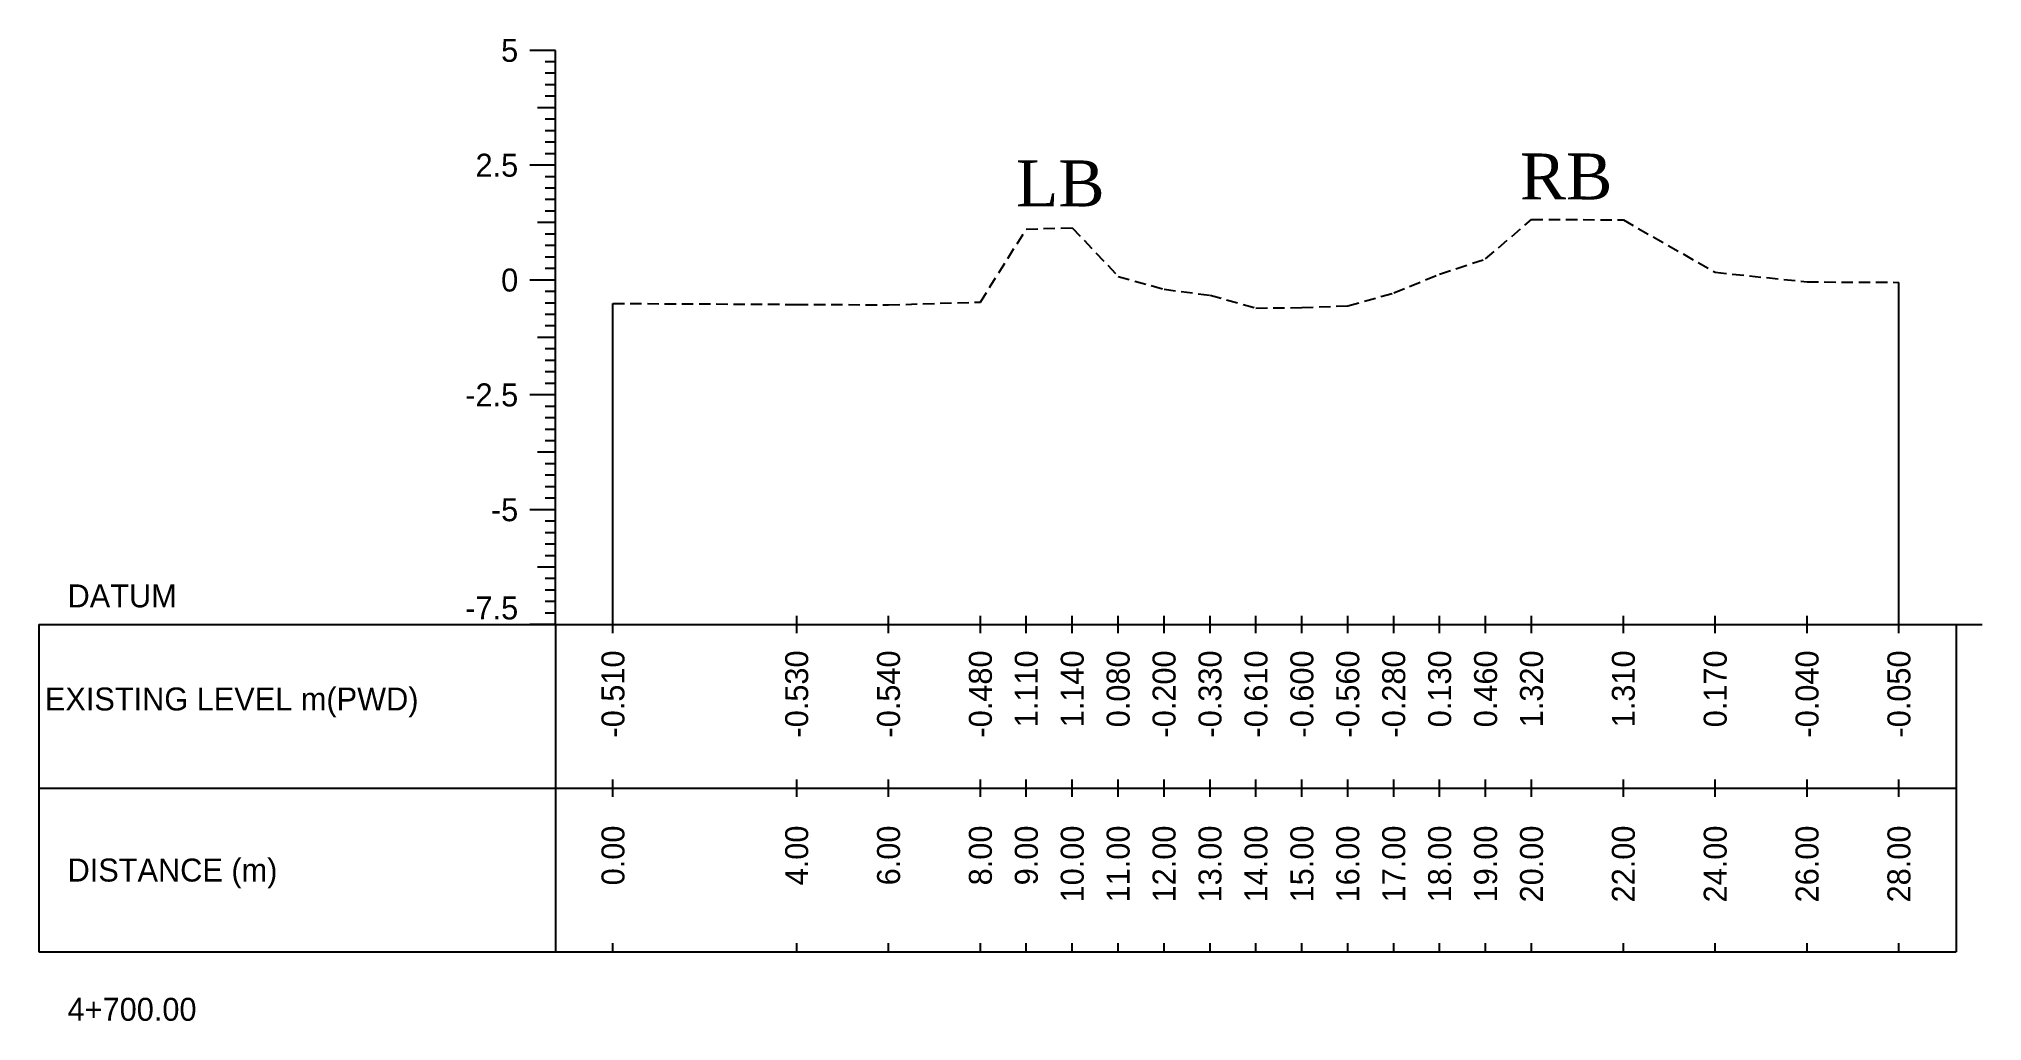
# Model space of a CAD drawing. Header units: inches. Extents: x 6579 to 9220, y -2276 to -1013.
# Drawn here: x 8780.2 to 8822.51, y -1494.53 to -1473.14 of the extents above; entities that cross this region are included whole.
import ezdxf
from ezdxf.enums import TextEntityAlignment as Align

# ---------------------------------------------------------------- set-up
doc = ezdxf.new("R2010")
doc.units = ezdxf.units.IN
doc.header["$MEASUREMENT"] = 0
doc.linetypes.add('HIDDEN', pattern=[0.375, 0.25, -0.125])
doc.layers.add('CS_Drawing', color=7, linetype='Continuous')
doc.layers.add('GL', color=3, linetype='HIDDEN')
doc.styles.add('romans', font='romans.shx')

msp = doc.modelspace()

# ---------------------------------------------------------------- texts
at = {"char_height": 1, "width": 263.40586, "attachment_point": 1, "style": 'romans'}
for s, insert in [('{\\fTimes New Roman|b0|i0|c0|p18;LB}', (8801.476, -1475.79)), ('{\\fTimes New Roman|b0|i0|c0|p18;RB}', (8812.447, -1475.639))]:
    msp.add_mtext(s, dxfattribs=dict(at, insert=insert))
at = {"layer": 'CS_Drawing'}
for s, p in [('5', (8790.637, -1473.394)), ('2.5', (8790.637, -1475.894)), ('0', (8790.637, -1478.394)), ('-2.5', (8790.637, -1480.894)), ('-5', (8790.637, -1483.394))]:
    msp.add_text(s, height=0.5, dxfattribs=at).set_placement(p, align=Align.MIDDLE_RIGHT)
for s, p in [('DATUM', (8780.825, -1485.269)), ('EXISTING LEVEL m(PWD)', (8780.33, -1487.514)), ('DISTANCE (m)', (8780.825, -1491.238)), ('4+700.00', (8780.825, -1494.269))]:
    msp.add_text(s, height=0.5, dxfattribs=at).set_placement(p, align=Align.MIDDLE_LEFT)
msp.add_text('-7.5', height=0.5, dxfattribs=at).set_placement((8790.637, -1485.782), align=Align.RIGHT)
for s, p in [('-0.510', (8792.7, -1486.457)), ('-0.530', (8796.7, -1486.457)), ('-0.540', (8798.7, -1486.457)), ('-0.480', (8800.7, -1486.457)), ('1.110', (8801.7, -1486.457)), ('1.140', (8802.7, -1486.457)), ('0.080', (8803.7, -1486.457)), ('-0.200', (8804.7, -1486.457)), ('-0.330', (8805.7, -1486.457)), ('-0.610', (8806.7, -1486.457)), ('-0.600', (8807.7, -1486.457)), ('-0.560', (8808.7, -1486.457)), ('-0.280', (8809.7, -1486.457)), ('0.130', (8810.7, -1486.457)), ('0.460', (8811.7, -1486.457)), ('1.320', (8812.7, -1486.457)), ('1.310', (8814.7, -1486.457)), ('0.170', (8816.7, -1486.457)), ('-0.040', (8818.7, -1486.457)), ('-0.050', (8820.7, -1486.457)), ('0.00', (8792.7, -1490.269)), ('4.00', (8796.7, -1490.269)), ('6.00', (8798.7, -1490.269)), ('8.00', (8800.7, -1490.269)), ('9.00', (8801.7, -1490.269)), ('10.00', (8802.7, -1490.269)), ('11.00', (8803.7, -1490.269)), ('12.00', (8804.7, -1490.269)), ('13.00', (8805.7, -1490.269)), ('14.00', (8806.7, -1490.269)), ('15.00', (8807.7, -1490.269)), ('16.00', (8808.7, -1490.269)), ('17.00', (8809.7, -1490.269)), ('18.00', (8810.7, -1490.269)), ('19.00', (8811.7, -1490.269)), ('20.00', (8812.7, -1490.269)), ('22.00', (8814.7, -1490.269)), ('24.00', (8816.7, -1490.269)), ('26.00', (8818.7, -1490.269)), ('28.00', (8820.7, -1490.269))]:
    msp.add_text(s, height=0.5, rotation=90, dxfattribs=at).set_placement(p, align=Align.MIDDLE_RIGHT)

# ---------------------------------------------------------------- linework, layer by layer
at = {"layer": 'CS_Drawing'}
for p, q in [((8791.45, -1473.394), (8790.887, -1473.394)), ((8791.45, -1473.394), (8791.056, -1473.394)), ((8791.45, -1473.394), (8791.225, -1473.394)), ((8791.45, -1473.644), (8791.225, -1473.644)), ((8791.45, -1485.894), (8791.45, -1473.394)), ((8791.45, -1473.894), (8791.225, -1473.894)), ((8791.45, -1474.144), (8791.225, -1474.144)), ((8791.45, -1474.394), (8791.225, -1474.394)), ((8791.45, -1474.644), (8791.056, -1474.644)), ((8791.45, -1474.644), (8791.225, -1474.644)), ((8791.45, -1474.894), (8791.225, -1474.894)), ((8791.45, -1475.144), (8791.225, -1475.144)), ((8791.45, -1475.394), (8791.225, -1475.394)), ((8791.45, -1475.644), (8791.225, -1475.644)), ((8791.45, -1475.894), (8790.887, -1475.894)), ((8791.45, -1475.894), (8791.056, -1475.894)), ((8791.45, -1475.894), (8791.225, -1475.894)), ((8791.45, -1476.144), (8791.225, -1476.144)), ((8791.45, -1476.394), (8791.225, -1476.394)), ((8791.45, -1476.644), (8791.225, -1476.644)), ((8791.45, -1476.894), (8791.225, -1476.894)), ((8791.45, -1477.144), (8791.056, -1477.144)), ((8791.45, -1477.144), (8791.225, -1477.144)), ((8791.45, -1477.394), (8791.225, -1477.394)), ((8791.45, -1477.644), (8791.225, -1477.644)), ((8791.45, -1477.894), (8791.225, -1477.894)), ((8791.45, -1478.394), (8790.887, -1478.394)), ((8791.45, -1478.394), (8791.056, -1478.394)), ((8791.45, -1478.144), (8791.225, -1478.144)), ((8791.45, -1478.394), (8791.225, -1478.394)), ((8791.45, -1478.644), (8791.225, -1478.644)), ((8820.7, -1485.894), (8820.7, -1478.444)), ((8791.45, -1478.894), (8791.225, -1478.894)), ((8791.45, -1479.144), (8791.225, -1479.144)), ((8792.7, -1485.894), (8792.7, -1478.904)), ((8791.45, -1479.644), (8791.056, -1479.644)), ((8791.45, -1479.394), (8791.225, -1479.394)), ((8791.45, -1479.644), (8791.225, -1479.644)), ((8791.45, -1479.894), (8791.225, -1479.894)), ((8791.45, -1480.144), (8791.225, -1480.144)), ((8791.45, -1480.394), (8791.225, -1480.394)), ((8791.45, -1480.894), (8790.887, -1480.894)), ((8791.45, -1480.894), (8791.056, -1480.894)), ((8791.45, -1480.644), (8791.225, -1480.644)), ((8791.45, -1480.894), (8791.225, -1480.894)), ((8791.45, -1481.144), (8791.225, -1481.144)), ((8791.45, -1481.394), (8791.225, -1481.394)), ((8791.45, -1481.644), (8791.225, -1481.644)), ((8791.45, -1482.144), (8791.056, -1482.144)), ((8791.45, -1481.894), (8791.225, -1481.894)), ((8791.45, -1482.144), (8791.225, -1482.144)), ((8791.45, -1482.394), (8791.225, -1482.394)), ((8791.45, -1482.644), (8791.225, -1482.644)), ((8791.45, -1482.894), (8791.225, -1482.894)), ((8791.45, -1483.394), (8790.887, -1483.394)), ((8791.45, -1483.394), (8791.056, -1483.394)), ((8791.45, -1483.144), (8791.225, -1483.144)), ((8791.45, -1483.394), (8791.225, -1483.394)), ((8791.45, -1483.644), (8791.225, -1483.644)), ((8791.45, -1483.894), (8791.225, -1483.894)), ((8791.45, -1484.144), (8791.225, -1484.144)), ((8791.45, -1484.644), (8791.056, -1484.644)), ((8791.45, -1484.394), (8791.225, -1484.394)), ((8791.45, -1484.644), (8791.225, -1484.644)), ((8791.45, -1484.894), (8791.225, -1484.894)), ((8791.45, -1485.144), (8791.225, -1485.144)), ((8791.45, -1485.394), (8791.225, -1485.394)), ((8780.2, -1485.894), (8791.45, -1485.894)), ((8780.2, -1485.894), (8780.2, -1493.019)), ((8791.45, -1485.894), (8790.887, -1485.894)), ((8791.45, -1485.894), (8791.056, -1485.894)), ((8791.45, -1485.644), (8791.225, -1485.644)), ((8791.45, -1485.894), (8791.225, -1485.894)), ((8791.45, -1485.894), (8821.95, -1485.894)), ((8791.45, -1485.894), (8791.45, -1493.019)), ((8792.7, -1486.082), (8792.7, -1485.707)), ((8796.7, -1486.082), (8796.7, -1485.707)), ((8798.7, -1486.082), (8798.7, -1485.707)), ((8800.7, -1486.082), (8800.7, -1485.707)), ((8801.7, -1486.082), (8801.7, -1485.707)), ((8802.7, -1486.082), (8802.7, -1485.707)), ((8803.7, -1486.082), (8803.7, -1485.707)), ((8804.7, -1486.082), (8804.7, -1485.707)), ((8805.7, -1486.082), (8805.7, -1485.707)), ((8806.7, -1486.082), (8806.7, -1485.707)), ((8807.7, -1486.082), (8807.7, -1485.707)), ((8808.7, -1486.082), (8808.7, -1485.707)), ((8809.7, -1486.082), (8809.7, -1485.707)), ((8810.7, -1486.082), (8810.7, -1485.707)), ((8811.7, -1486.082), (8811.7, -1485.707)), ((8812.7, -1486.082), (8812.7, -1485.707)), ((8814.7, -1486.082), (8814.7, -1485.707)), ((8816.7, -1486.082), (8816.7, -1485.707)), ((8818.7, -1486.082), (8818.7, -1485.707)), ((8820.7, -1486.082), (8820.7, -1485.707)), ((8821.95, -1485.894), (8822.512, -1485.894)), ((8821.95, -1485.894), (8822.343, -1485.894)), ((8821.95, -1485.894), (8822.175, -1485.894)), ((8821.95, -1485.894), (8821.95, -1493.019)), ((8792.7, -1489.644), (8792.7, -1489.269)), ((8796.7, -1489.644), (8796.7, -1489.269)), ((8798.7, -1489.644), (8798.7, -1489.269)), ((8800.7, -1489.644), (8800.7, -1489.269)), ((8801.7, -1489.644), (8801.7, -1489.269)), ((8802.7, -1489.644), (8802.7, -1489.269)), ((8803.7, -1489.644), (8803.7, -1489.269)), ((8804.7, -1489.644), (8804.7, -1489.269)), ((8805.7, -1489.644), (8805.7, -1489.269)), ((8806.7, -1489.644), (8806.7, -1489.269)), ((8807.7, -1489.644), (8807.7, -1489.269)), ((8808.7, -1489.644), (8808.7, -1489.269)), ((8809.7, -1489.644), (8809.7, -1489.269)), ((8810.7, -1489.644), (8810.7, -1489.269)), ((8811.7, -1489.644), (8811.7, -1489.269)), ((8812.7, -1489.644), (8812.7, -1489.269)), ((8814.7, -1489.644), (8814.7, -1489.269)), ((8816.7, -1489.644), (8816.7, -1489.269)), ((8818.7, -1489.644), (8818.7, -1489.269)), ((8820.7, -1489.644), (8820.7, -1489.269)), ((8780.2, -1489.457), (8791.45, -1489.457)), ((8791.45, -1489.457), (8821.95, -1489.457)), ((8791.45, -1489.457), (8821.95, -1489.457)), ((8780.2, -1493.019), (8791.45, -1493.019)), ((8791.45, -1493.019), (8821.95, -1493.019)), ((8792.7, -1493.019), (8792.7, -1492.832)), ((8796.7, -1493.019), (8796.7, -1492.832)), ((8798.7, -1493.019), (8798.7, -1492.832)), ((8800.7, -1493.019), (8800.7, -1492.832)), ((8801.7, -1493.019), (8801.7, -1492.832)), ((8802.7, -1493.019), (8802.7, -1492.832)), ((8803.7, -1493.019), (8803.7, -1492.832)), ((8804.7, -1493.019), (8804.7, -1492.832)), ((8805.7, -1493.019), (8805.7, -1492.832)), ((8806.7, -1493.019), (8806.7, -1492.832)), ((8807.7, -1493.019), (8807.7, -1492.832)), ((8808.7, -1493.019), (8808.7, -1492.832)), ((8809.7, -1493.019), (8809.7, -1492.832)), ((8810.7, -1493.019), (8810.7, -1492.832)), ((8811.7, -1493.019), (8811.7, -1492.832)), ((8812.7, -1493.019), (8812.7, -1492.832)), ((8814.7, -1493.019), (8814.7, -1492.832)), ((8816.7, -1493.019), (8816.7, -1492.832)), ((8818.7, -1493.019), (8818.7, -1492.832)), ((8820.7, -1493.019), (8820.7, -1492.832))]:
    msp.add_line(p, q, dxfattribs=at)
at = {"layer": 'GL'}
msp.add_lwpolyline([(8792.7, -1478.904), (8796.7, -1478.924), (8798.7, -1478.934), (8800.7, -1478.874), (8801.7, -1477.284), (8802.7, -1477.254), (8803.7, -1478.314), (8804.7, -1478.594), (8805.7, -1478.724), (8806.7, -1479.004), (8807.7, -1478.994), (8808.7, -1478.954), (8809.7, -1478.674), (8810.7, -1478.264), (8811.7, -1477.934), (8812.7, -1477.074), (8814.7, -1477.084), (8816.7, -1478.224), (8818.7, -1478.434), (8820.7, -1478.444)], dxfattribs=at)

msp.set_redraw_order([(e.dxf.handle, doc.entitydb.next_handle()) for e in msp.query("TEXT MTEXT ATTDEF DIMENSION ARC_DIMENSION")])  # texts and dimensions are drawn at this point

doc.saveas('drawing.dxf')
